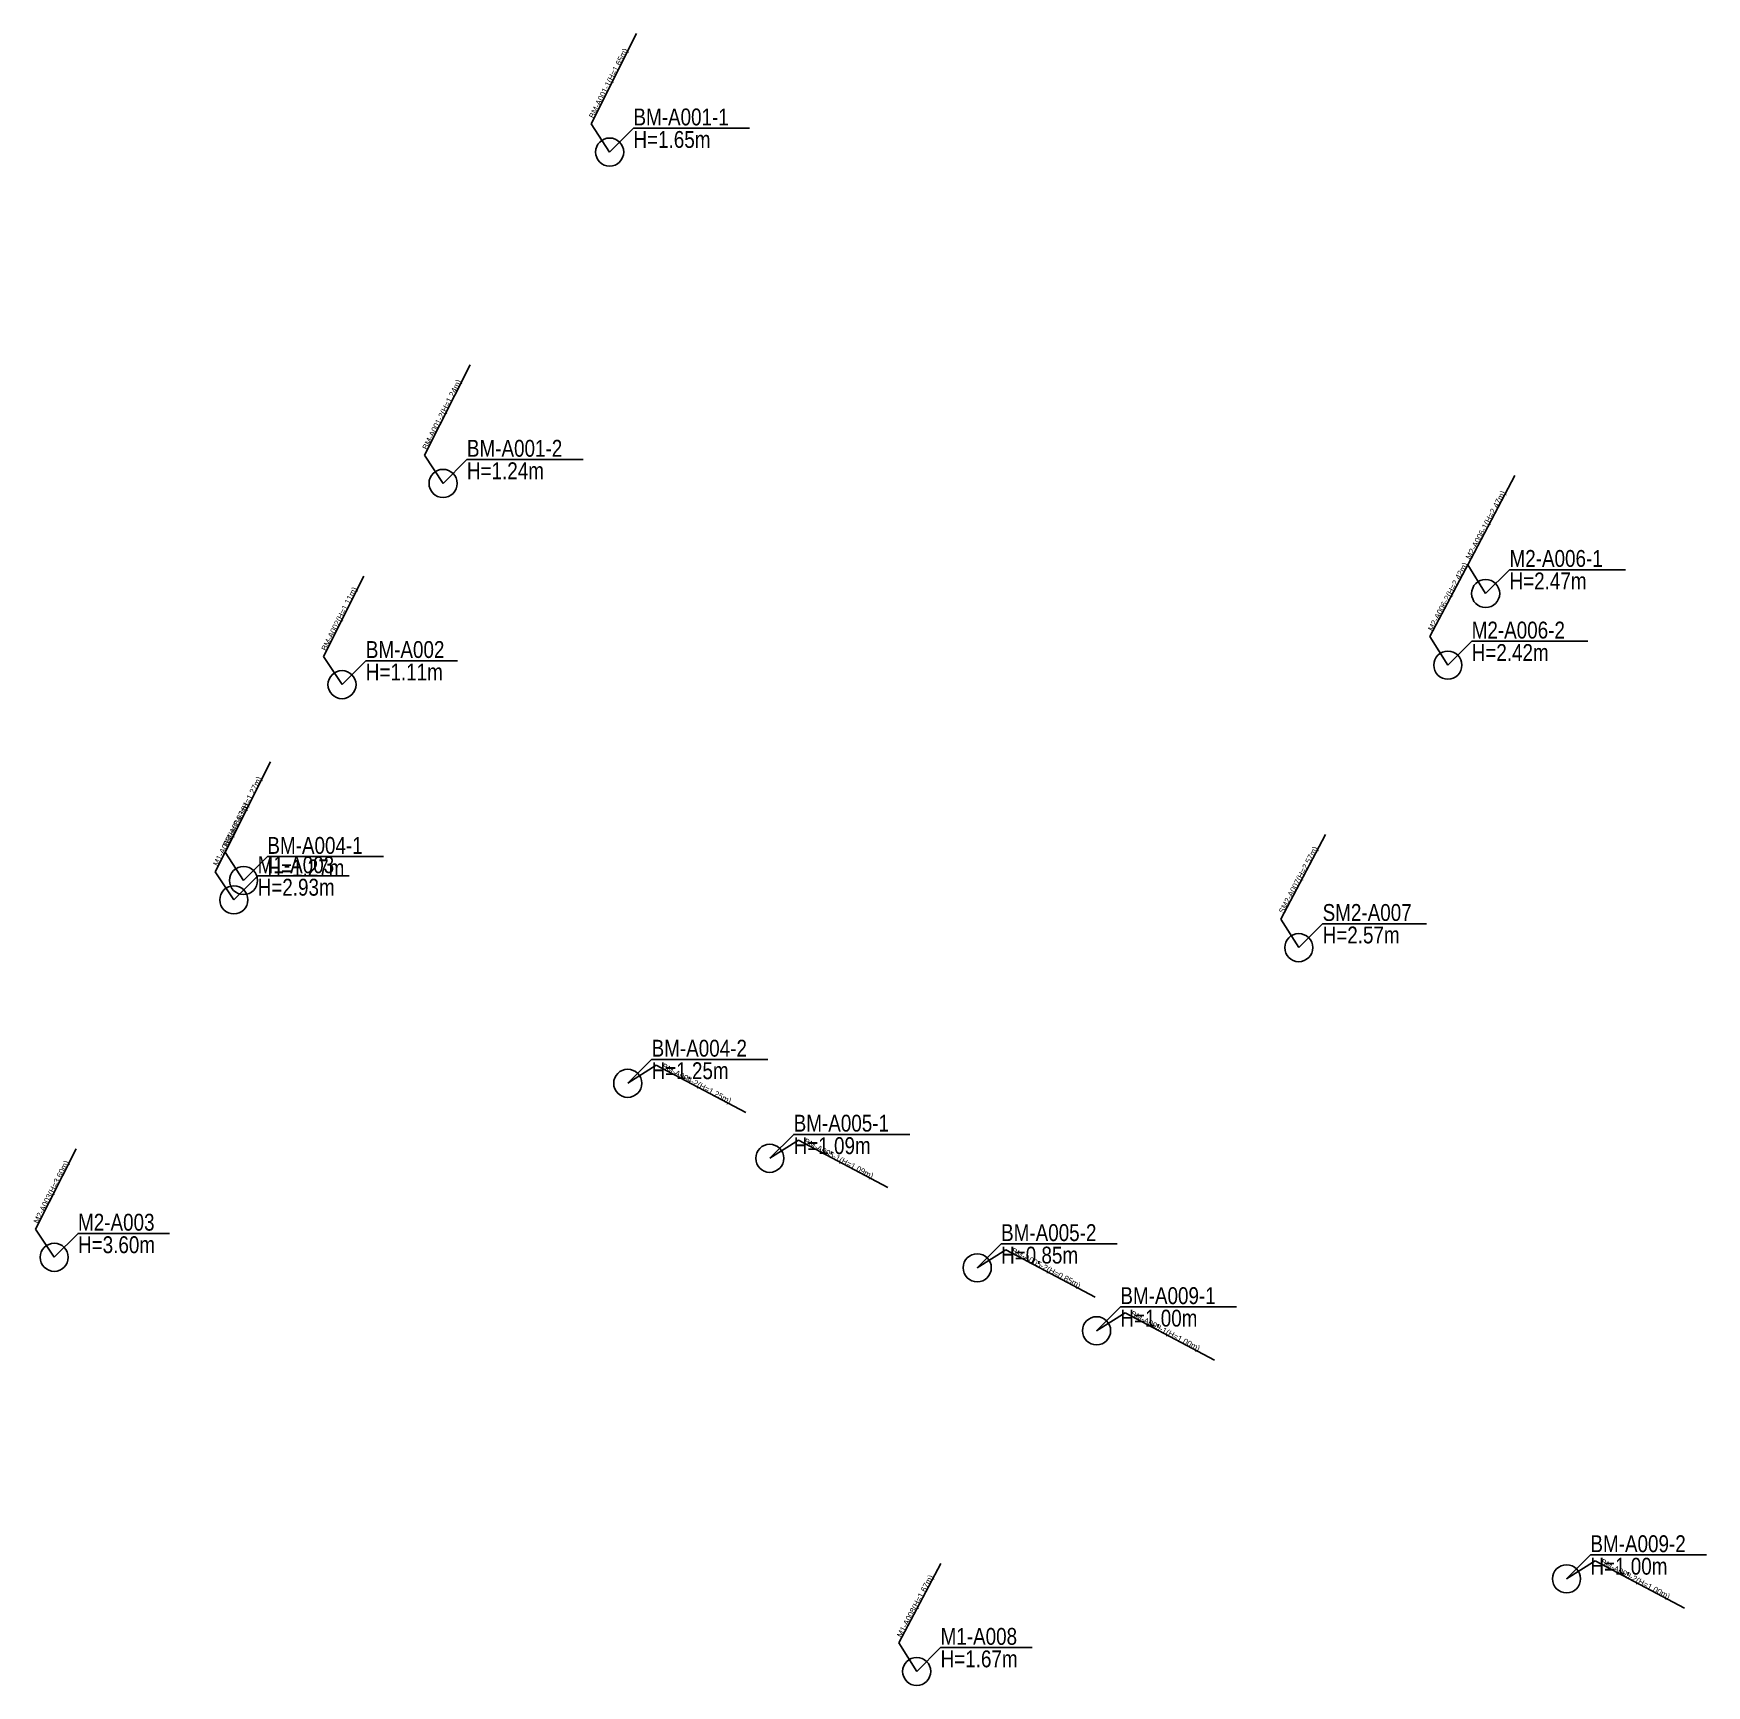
# Model space of a CAD drawing. Header units: millimetres. Extents: x -910 to 2851, y 385 to 4601.
# Drawn here: x 959.6 to 1257.1, y 4307.2 to 4601 of the extents above; entities that cross this region are included whole.
import ezdxf

# ---------------------------------------------------------------- set-up
doc = ezdxf.new("R2010")
doc.units = ezdxf.units.MM
doc.layers.add('맨홀설명선', color=7, linetype='Continuous')
doc.layers.add('우수맨홀', color=193, linetype='Continuous')
doc.styles.get("Standard").update_dxf_attribs({"font": 'arial.ttf'})

msp = doc.modelspace()

# ---------------------------------------------------------------- texts
at = {"layer": '맨홀설명선', "color": 4, "width": 0.8}
for s, p in [('BM-A001-1', (1066.27, 4584.69)), ('H=1.65m', (1066.27, 4580.69)), ('BM-A001-2', (1036.65, 4525.76)), ('H=1.24m', (1036.65, 4521.76)), ('M2-A006-1', (1222.09, 4506.17)), ('H=2.47m', (1222.09, 4502.17)), ('M2-A006-2', (1215.36, 4493.43)), ('BM-A002', (1018.67, 4489.97)), ('H=2.42m', (1215.36, 4489.43)), ('H=1.11m', (1018.67, 4485.97)), ('BM-A004-1', (1001.16, 4455.13)), ('M1-A003', (999.43, 4451.69)), ('H=1.27m', (1001.16, 4451.13)), ('H=2.93m', (999.43, 4447.69)), ('SM2-A007', (1188.85, 4443.2)), ('H=2.57m', (1188.85, 4439.2)), ('BM-A004-2', (1069.5, 4419.06)), ('H=1.25m', (1069.5, 4415.06)), ('BM-A005-1', (1094.77, 4405.73)), ('H=1.09m', (1094.77, 4401.73)), ('M2-A003', (967.48, 4388.11)), ('H=3.60m', (967.48, 4384.11)), ('BM-A005-2', (1131.66, 4386.26)), ('H=0.85m', (1131.66, 4382.26)), ('BM-A009-1', (1152.88, 4375.05)), ('H=1.00m', (1152.88, 4371.05)), ('BM-A009-2', (1236.48, 4330.93)), ('H=1.00m', (1236.48, 4326.93)), ('M1-A008', (1120.9, 4314.45)), ('H=1.67m', (1120.9, 4310.45))]:
    msp.add_text(s, height=3, dxfattribs=at).set_placement(p)
at = {"layer": '우수맨홀'}
for s, rotation, p in [('BM-A001-1(H=1.65m)', 63.3182, (1059.18, 4585.85)), ('BM-A001-2(H=1.24m)', 63.3182, (1029.56, 4526.92)), ('M2-A006-1(H=2.47m)', 62.1752, (1215.12, 4507.39)), ('M2-A006-2(H=2.42m)', 62.1752, (1208.39, 4494.65)), ('BM-A002(H=1.11m)', 63.3182, (1011.58, 4491.13)), ('BM-A004-1(H=1.27m)', 63.3182, (994.07, 4456.3)), ('M1-A003(H=2.93m)', 63.3182, (992.34, 4452.85)), ('SM2-A007(H=2.57m)', 62.1752, (1181.88, 4444.42)), ('BM-A004-2(H=1.25m)', 332.1752, (1071.22, 4417.05)), ('BM-A005-1(H=1.09m)', 332.1752, (1096.49, 4403.71)), ('M2-A003(H=3.60m)', 63.3182, (960.39, 4389.28)), ('BM-A005-2(H=0.85m)', 332.1752, (1133.38, 4384.24)), ('BM-A009-1(H=1.00m)', 332.1752, (1154.6, 4373.04)), ('BM-A009-2(H=1.00m)', 332.1752, (1238.2, 4328.92)), ('M1-A008(H=1.67m)', 62.1752, (1113.93, 4315.67))]:
    msp.add_text(s, height=1, rotation=rotation, dxfattribs=at).set_placement(p)

# ---------------------------------------------------------------- linework, layer by layer
at = {"layer": '맨홀설명선', "color": 4}
for points in [[(1062.03, 4579.94), (1066.27, 4584.19), (1086.93, 4584.19)], [(1032.41, 4521.01), (1036.65, 4525.26), (1057.31, 4525.26)], [(1217.84, 4501.43), (1222.09, 4505.67), (1242.74, 4505.67)], [(1211.12, 4488.69), (1215.36, 4492.93), (1236.02, 4492.93)], [(1014.43, 4485.22), (1018.67, 4489.47), (1034.96, 4489.47)], [(996.92, 4450.39), (1001.16, 4454.63), (1021.82, 4454.63)], [(995.19, 4446.94), (999.43, 4451.19), (1015.72, 4451.19)], [(1184.61, 4438.45), (1188.85, 4442.7), (1207.32, 4442.7)], [(1065.25, 4414.32), (1069.5, 4418.56), (1090.15, 4418.56)], [(1090.52, 4400.98), (1094.77, 4405.23), (1115.42, 4405.23)], [(963.24, 4383.37), (967.48, 4387.61), (983.77, 4387.61)], [(1127.42, 4381.51), (1131.66, 4385.76), (1152.31, 4385.76)], [(1148.64, 4370.31), (1152.88, 4374.55), (1173.54, 4374.55)], [(1232.23, 4326.19), (1236.48, 4330.43), (1257.13, 4330.43)], [(1116.65, 4309.71), (1120.9, 4313.95), (1137.19, 4313.95)]]:
    msp.add_lwpolyline(points, dxfattribs=at)
at = {"layer": '우수맨홀'}
for p, q in [((1058.73, 4584.96), (1066.81, 4601.04)), ((1062.03, 4579.94), (1058.73, 4584.96)), ((1029.12, 4526.03), (1037.2, 4542.11)), ((1032.41, 4521.01), (1029.12, 4526.03)), ((1214.65, 4506.51), (1223.05, 4522.43)), ((1207.92, 4493.77), (1216.33, 4509.68)), ((1217.84, 4501.43), (1214.65, 4506.51)), ((1011.13, 4490.24), (1018.31, 4504.53)), ((1211.12, 4488.69), (1207.92, 4493.77)), ((1014.43, 4485.22), (1011.13, 4490.24)), ((993.62, 4455.4), (1001.71, 4471.49)), ((991.89, 4451.96), (999.08, 4466.25)), ((1181.41, 4443.53), (1189.35, 4458.57)), ((996.92, 4450.39), (993.62, 4455.4)), ((995.19, 4446.94), (991.89, 4451.96)), ((1184.61, 4438.45), (1181.41, 4443.53)), ((1065.25, 4414.32), (1070.33, 4417.52)), ((1070.33, 4417.52), (1086.25, 4409.11)), ((959.94, 4388.39), (967.13, 4402.68)), ((1090.52, 4400.98), (1095.6, 4404.18)), ((1095.6, 4404.18), (1111.52, 4395.78)), ((963.24, 4383.37), (959.94, 4388.39)), ((1127.42, 4381.51), (1132.49, 4384.71)), ((1132.49, 4384.71), (1148.41, 4376.31)), ((1148.64, 4370.31), (1153.72, 4373.51)), ((1153.72, 4373.51), (1169.64, 4365.1)), ((1113.46, 4314.79), (1120.93, 4328.94)), ((1232.23, 4326.19), (1237.31, 4329.39)), ((1237.31, 4329.39), (1253.23, 4320.98)), ((1116.65, 4309.71), (1113.46, 4314.79))]:
    msp.add_line(p, q, dxfattribs=at)
for centre in [(1062.03, 4579.94), (1032.41, 4521.01), (1217.84, 4501.43), (1211.12, 4488.69), (1014.43, 4485.22), (996.92, 4450.39), (995.19, 4446.94), (1184.61, 4438.45), (1065.25, 4414.32), (1090.52, 4400.98), (963.24, 4383.37), (1127.42, 4381.51), (1148.64, 4370.31), (1232.23, 4326.19), (1116.65, 4309.71)]:
    msp.add_circle(centre, 2.5, dxfattribs=at)

msp.set_redraw_order([(e.dxf.handle, doc.entitydb.next_handle()) for e in msp.query("TEXT MTEXT ATTDEF DIMENSION ARC_DIMENSION")])  # texts and dimensions are drawn at this point

doc.saveas('drawing.dxf')
